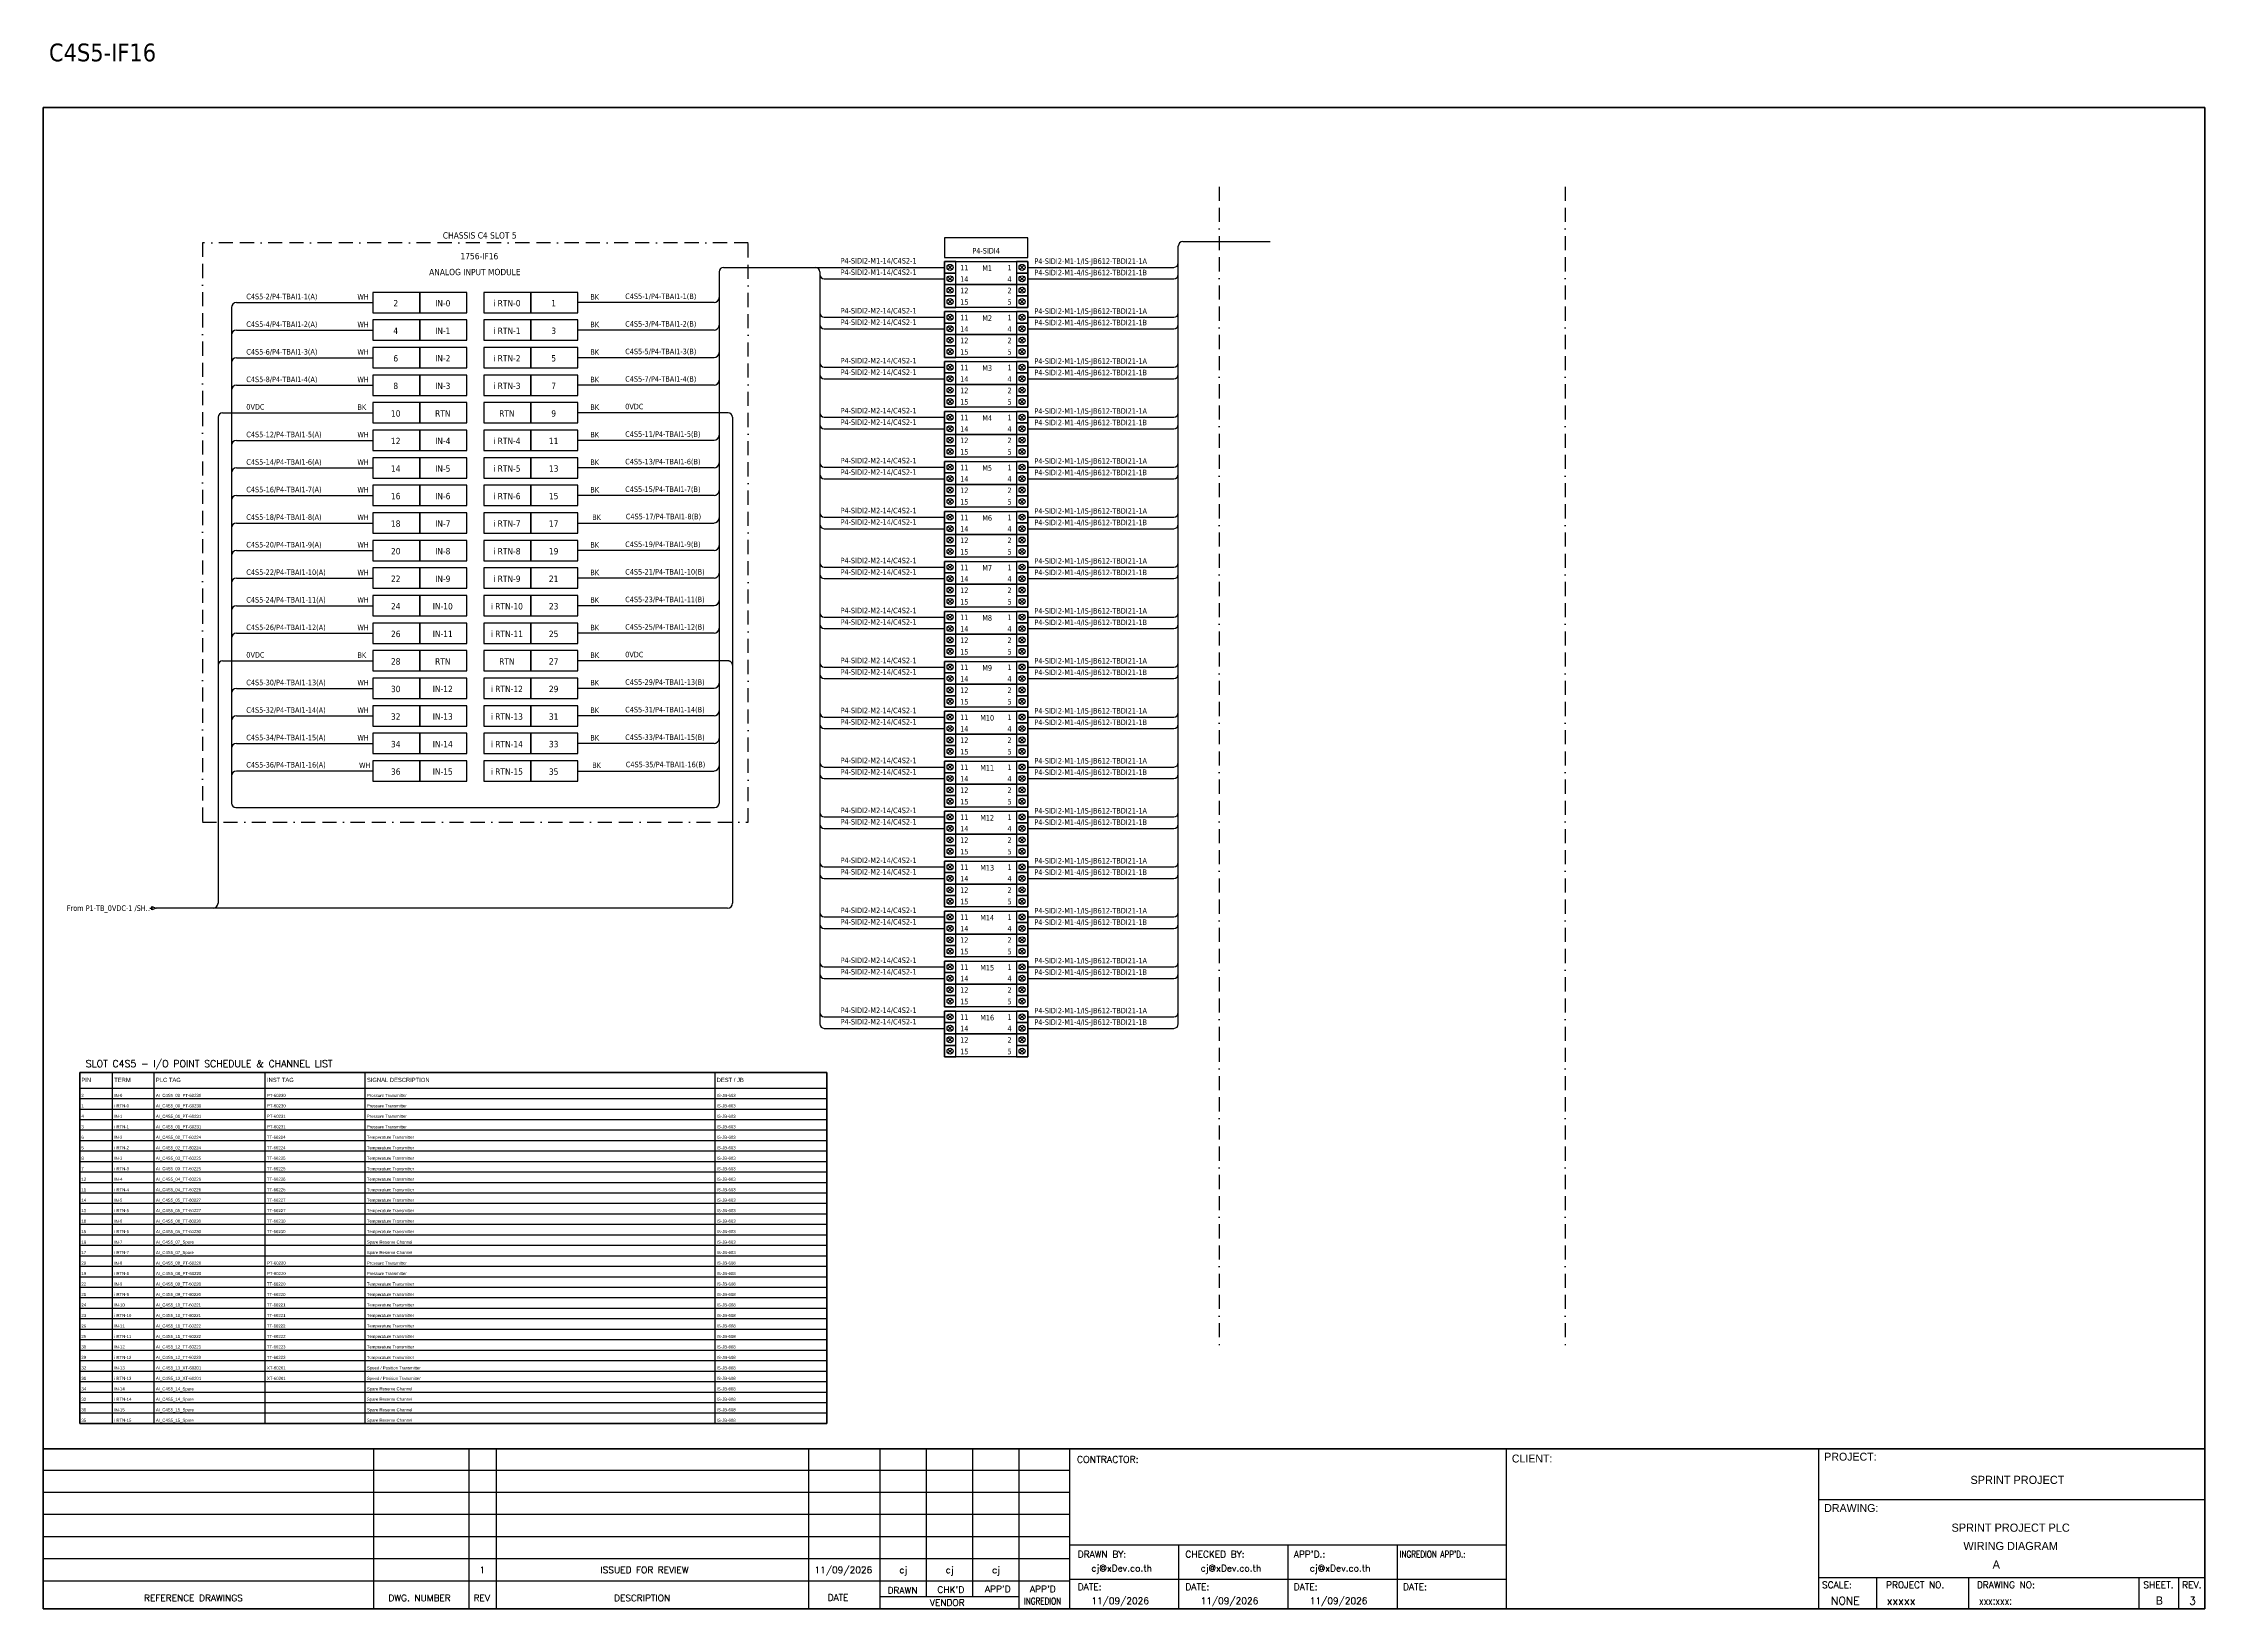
# Model space of a CAD drawing. Header units: millimetres. Extents: x 0 to 62600, y 0 to 14837.
# Drawn here: x 29353 to 33246, y 3004 to 5824 of the extents above; entities that cross this region are included whole.
import ezdxf
from ezdxf.enums import TextEntityAlignment as Align

# ---------------------------------------------------------------- set-up
doc = ezdxf.new("R2010")
doc.units = ezdxf.units.MM
doc.linetypes.add('BORDERX2', pattern=[88.9, 25.4, -12.7, 25.4, -12.7, 0, -12.7])
for name, color, linetype in [('GT_1', 9, 'Continuous'), ('HELPPOINT', 7, 'Continuous'), ('MEMBER', 7, 'Continuous'), ('VECTORS', 7, 'Continuous'), ('x01001-FrameArea', 2, 'BORDERX2')]:
    doc.layers.add(name, color=color, linetype=linetype)
for name, color, linetype, lineweight in [('IE-EQUIP', 253, 'Continuous', 25), ('IE-WIRE', 7, 'Continuous', 25), ('power', 7, 'Continuous', 25)]:
    doc.layers.add(name, color=color, linetype=linetype, lineweight=lineweight)
doc.styles.add('HTX11', font='O8111901')
doc.styles.add('ROMANS', font='romans.shx', dxfattribs={"width": 0.85, "height": 25})
doc.styles.get("Standard").update_dxf_attribs({"font": 'arial.ttf'})
doc.styles.add('Tahoma', font='')
doc.styles.get('Tahoma').set_extended_font_data('Tahoma')

# ---------------------------------------------------------------- blocks, each defined once
blk = doc.blocks.new('IS_HiC2821-10')
at = {"color": 1, "ltscale": 25.4}
for p, q in [((14.1, -6.5), (6.5, -14.1)), ((6.5, -6.5), (14.1, -14.1)), ((14.1, -27.1), (6.5, -34.8)), ((6.5, -27.1), (14.1, -34.8)), ((136.2, -6.5), (143.9, -14.1)), ((143.9, -6.5), (136.2, -14.1)), ((136.2, -27.1), (143.9, -34.8)), ((143.9, -27.1), (136.2, -34.8)), ((14.1, -47.7), (6.5, -55.4)), ((6.5, -47.7), (14.1, -55.4)), ((14.1, -68.3), (6.5, -76)), ((6.5, -68.3), (14.1, -76)), ((136.2, -47.7), (143.9, -55.4)), ((143.9, -47.7), (136.2, -55.4)), ((136.2, -68.3), (143.9, -76)), ((143.9, -68.3), (136.2, -76))]:
    blk.add_line(p, q, dxfattribs=at)
for points in [[(0, -20.6), (20.6, -20.6), (20.6, 0), (0, 0)], [(129.7, -20.6), (150.3, -20.6), (150.3, 0), (129.7, 0)], [(0, -41.2), (20.6, -41.2), (20.6, -20.6), (0, -20.6)], [(129.7, -41.2), (150.3, -41.2), (150.3, -20.6), (129.7, -20.6)], [(0, -61.8), (20.6, -61.8), (20.6, -41.2), (0, -41.2)], [(0, -82.4), (20.6, -82.4), (20.6, -61.8), (0, -61.8)], [(129.7, -61.8), (150.3, -61.8), (150.3, -41.2), (129.7, -41.2)], [(129.7, -82.4), (150.3, -82.4), (150.3, -61.8), (129.7, -61.8)]]:
    blk.add_lwpolyline(points, close=True, dxfattribs=at)
for points in [[(0, 0), (150.3, 0), (150.3, -41.2), (0, -41.2)], [(0, -41.2), (150.3, -41.2), (150.3, -82.4), (0, -82.4)]]:
    blk.add_lwpolyline(points, close=True)
for centre in [(10.3, -10.3), (10.3, -30.9), (140, -10.3), (140, -30.9), (10.3, -51.5), (10.3, -72.1), (140, -51.5), (140, -72.1)]:
    blk.add_circle(centre, 5.42, dxfattribs=at)
at = {"layer": 'power', "color": 7, "style": 'Tahoma'}
for s, p in [('11', (35.9, -10.8)), ('14', (35.9, -31.4)), ('4', (117.4, -31.4)), ('1', (117.4, -10.8)), ('12', (35.9, -52)), ('15', (35.9, -72.7)), ('2', (117.4, -52)), ('5', (117.4, -72.7))]:
    blk.add_text(s, height=9.97, dxfattribs=at).set_placement(p, align=Align.MIDDLE_CENTER)
blk = doc.blocks.new('xTerminal_fr_to')
at = {"layer": 'VECTORS', "color": 1, "true_color": 0xff0000}
for p, q in [((-11.3, 0), (-7.8, 0)), ((-7.8, 2.8), (0, 0)), ((-7.8, -2.8), (-7.8, 2.8)), ((-7.8, 2.8), (0, 0)), ((-7.8, 2.8), (-7.8, -2.8)), ((0, 0), (-7.8, -2.8)), ((0, 0), (-7.8, -2.8))]:
    blk.add_line(p, q, dxfattribs=at)

msp = doc.modelspace()

# ---------------------------------------------------------------- linework, layer by layer
at = {"ltscale": 25.4}
for p, q in [((30561.3, 5357), (30316, 5357)), ((30561.3, 5307.3), (30316, 5307.3)), ((30561.3, 5257.7), (30316, 5257.7)), ((30561.3, 5208.1), (30316, 5208.1)), ((29676, 5158.4), (29946.5, 5158.4)), ((30586.5, 5158.4), (30316, 5158.4)), ((30561.3, 5108.8), (30316, 5108.8)), ((30561.3, 5059.2), (30316, 5059.2)), ((30561.3, 5009.5), (30316, 5009.5)), ((30316, 4959.9), (30561.3, 4959.9)), ((30561.3, 4910.3), (30316, 4910.3)), ((30561.3, 4860.6), (30316, 4860.6)), ((30561.3, 4811), (30316, 4811)), ((30561.3, 4761.4), (30316, 4761.4)), ((29676, 4711.7), (29946.5, 4711.7)), ((30586.5, 4711.7), (30316, 4711.7)), ((30561.3, 4662.1), (30316, 4662.1)), ((30561.3, 4612.5), (30316, 4612.5)), ((30561.3, 4562.8), (30316, 4562.8)), ((30316, 4513.2), (30561.3, 4513.2))]:
    msp.add_line(p, q, dxfattribs=at)
at = {"color": 7}
for p, q in [((29418.8, 3942.1), (30764.6, 3942.1)), ((29478.1, 3338), (29478.1, 3970.1)), ((29553.1, 3338), (29553.1, 3970.1)), ((29753.1, 3338), (29753.1, 3970.1)), ((29933.1, 3338), (29933.1, 3970.1)), ((30563.1, 3338), (30563.1, 3970.1))]:
    msp.add_line(p, q, dxfattribs=at)
at = {"color": 8}
for p, q in [((29418.8, 3923.2), (30764.6, 3923.2)), ((29418.8, 3904.4), (30764.6, 3904.4)), ((29418.8, 3885.5), (30764.6, 3885.5)), ((29418.8, 3866.6), (30764.6, 3866.6)), ((29418.8, 3847.7), (30764.6, 3847.7)), ((29418.8, 3828.8), (30764.6, 3828.8)), ((29418.8, 3810), (30764.6, 3810)), ((29418.8, 3791.1), (30764.6, 3791.1)), ((29418.8, 3772.2), (30764.6, 3772.2)), ((29418.8, 3753.3), (30764.6, 3753.3)), ((29418.8, 3734.5), (30764.6, 3734.5)), ((29418.8, 3715.6), (30764.6, 3715.6)), ((29418.8, 3696.7), (30764.6, 3696.7)), ((29418.8, 3677.8), (30764.6, 3677.8)), ((29418.8, 3658.9), (30764.6, 3658.9)), ((29418.8, 3640.1), (30764.6, 3640.1)), ((29418.8, 3621.2), (30764.6, 3621.2)), ((29418.8, 3602.3), (30764.6, 3602.3)), ((29418.8, 3583.4), (30764.6, 3583.4)), ((29418.8, 3564.6), (30764.6, 3564.6)), ((29418.8, 3545.7), (30764.6, 3545.7)), ((29418.8, 3526.8), (30764.6, 3526.8)), ((29418.8, 3507.9), (30764.6, 3507.9)), ((29418.8, 3489), (30764.6, 3489)), ((29418.8, 3470.2), (30764.6, 3470.2)), ((29418.8, 3451.3), (30764.6, 3451.3)), ((29418.8, 3432.4), (30764.6, 3432.4)), ((29418.8, 3413.5), (30764.6, 3413.5)), ((29418.8, 3394.6), (30764.6, 3394.6)), ((29418.8, 3375.8), (30764.6, 3375.8)), ((29418.8, 3356.9), (30764.6, 3356.9))]:
    msp.add_line(p, q, dxfattribs=at)
at = {"color": 4}
for p, q in [((32655.4, 3060.3), (32655.4, 3004.2)), ((32820.7, 3060.3), (32820.7, 3004.2))]:
    msp.add_line(p, q, dxfattribs=at)
at = {"color": 4, "ltscale": 0.5}
for p, q in [((33127.8, 3060.3), (33127.8, 3004.2)), ((33127.8, 3060.3), (33127.8, 3004.2)), ((33199, 3060.3), (33199, 3004.2)), ((33199, 3060.3), (33199, 3004.2))]:
    msp.add_line(p, q, dxfattribs=at)
at = {"color": 4, "ltscale": 25.4}
msp.add_lwpolyline([(30976.2, 5438.2), (31126.5, 5438.2), (31126.5, 5473.4), (30976.2, 5473.4)], close=True, dxfattribs=at)
msp.add_lwpolyline([(29418.8, 3970.1), (30764.6, 3970.1), (30764.6, 3338), (29418.8, 3338)], close=True)
at = {"color": 7}
msp.add_lwpolyline([(29418.8, 3338), (30764.6, 3338), (30764.6, 3970.1), (29418.8, 3970.1), (29418.8, 3338)], dxfattribs=at)
at = {"ltscale": 25.4}
for centre, radius, start, end in [((30561.3, 5366.1), 9.17, 270, 0), ((30561.3, 5316.5), 9.17, 270, 0), ((30561.3, 5266.9), 9.17, 270, 0), ((30561.3, 5217.2), 9.17, 270, 0), ((30586.5, 5150.4), 8, 360, 90), ((30561.3, 5118), 9.17, 270, 0), ((30561.3, 5068.3), 9.17, 270, 0), ((30561.3, 5018.7), 9.17, 270, 0), ((30561.3, 4969.1), 9.17, 270, 0), ((30561.3, 4919.4), 9.17, 270, 0), ((30561.3, 4869.8), 9.17, 270, 0), ((30561.3, 4820.2), 9.17, 270, 0), ((30561.3, 4770.5), 9.17, 270, 0), ((30561.3, 4671.3), 9.17, 270, 0), ((30561.3, 4621.6), 9.17, 270, 0), ((30561.3, 4572), 9.17, 270, 0), ((30561.3, 4522.4), 9.17, 270, 0)]:
    msp.add_arc(centre, radius, start, end, dxfattribs=at)
at = {"layer": 'GT_1', "color": 4}
for p, q in [((29948.5, 3004.2), (29948.5, 3292.4)), ((30120.4, 3004.2), (30120.4, 3292.4)), ((30169.6, 3004.2), (30169.6, 3292.4)), ((30732.2, 3004.2), (30732.2, 3292.4)), ((30860.5, 3004.2), (30860.5, 3292.4)), ((30944.1, 3026), (30944.1, 3292.4)), ((31027.6, 3026), (31027.6, 3292.4)), ((31110.9, 3004.2), (31110.9, 3292.4)), ((31201.9, 3004.2), (31201.9, 3292.4)), ((31988.9, 3004.2), (31988.9, 3292.4)), ((32551.2, 3004.2), (32551.2, 3292.4)), ((32551.2, 3004.2), (32551.2, 3292.4)), ((32551.2, 3004.2), (32551.2, 3292.4)), ((31201.9, 3253.5), (29353.1, 3253.5)), ((31201.9, 3213.7), (29353.1, 3213.7)), ((31201.9, 3173.8), (29353.1, 3173.8)), ((31201.9, 3133.9), (29353.1, 3133.9)), ((31988.9, 3118.5), (31201.9, 3118.5)), ((31398.7, 3004.2), (31398.7, 3118.5)), ((31595.4, 3004.2), (31595.4, 3118.5)), ((31792.2, 3004.2), (31792.2, 3118.5)), ((31201.9, 3094), (29353.1, 3094)), ((31201.8, 3054), (29353.1, 3054)), ((31988.9, 3057.1), (31201.9, 3057.1)), ((32551.2, 3060.3), (33246.4, 3060.3)), ((31110.9, 3026), (30860.5, 3026))]:
    msp.add_line(p, q, dxfattribs=at)
at = {"layer": 'HELPPOINT', "color": 4, "lineweight": 35}
for p, q in [((29353.1, 3004.2), (29353.1, 5708.4)), ((29353.1, 5708.4), (33246.4, 5708.4)), ((29353.1, 3004.2), (29353.1, 5708.4)), ((29353.1, 5708.4), (33246.4, 5708.4)), ((33246.4, 5708.4), (33246.4, 3004.2)), ((33246.4, 5708.4), (33246.4, 3004.2)), ((33246.4, 3004.2), (29353.1, 3004.2)), ((33246.4, 3004.2), (29353.1, 3004.2))]:
    msp.add_line(p, q, dxfattribs=at)
at = {"layer": 'HELPPOINT', "color": 4}
for p, q in [((32551.2, 3200.8), (33246.4, 3200.8)), ((32551.2, 3200.8), (33246.4, 3200.8)), ((32551.2, 3060.3), (33246.4, 3060.3))]:
    msp.add_line(p, q, dxfattribs=at)
at = {"layer": 'IE-EQUIP', "linetype": 'Continuous', "ltscale": 25.4}
for points in [[(29946.5, 5338.6), (30031.2, 5338.6), (30031.2, 5375.3), (29946.5, 5375.3)], [(30031.2, 5338.6), (30115.8, 5338.6), (30115.8, 5375.3), (30031.2, 5375.3)], [(30146.7, 5338.6), (30231.3, 5338.6), (30231.3, 5375.3), (30146.7, 5375.3)], [(30231.3, 5338.6), (30316, 5338.6), (30316, 5375.3), (30231.3, 5375.3)], [(29946.5, 5289), (30031.2, 5289), (30031.2, 5325.7), (29946.5, 5325.7)], [(30031.2, 5289), (30115.8, 5289), (30115.8, 5325.7), (30031.2, 5325.7)], [(30146.7, 5289), (30231.3, 5289), (30231.3, 5325.7), (30146.7, 5325.7)], [(30231.3, 5289), (30316, 5289), (30316, 5325.7), (30231.3, 5325.7)], [(29946.5, 5239.3), (30031.2, 5239.3), (30031.2, 5276), (29946.5, 5276)], [(30031.2, 5239.3), (30115.8, 5239.3), (30115.8, 5276), (30031.2, 5276)], [(30146.7, 5239.3), (30231.3, 5239.3), (30231.3, 5276), (30146.7, 5276)], [(30231.3, 5239.3), (30316, 5239.3), (30316, 5276), (30231.3, 5276)], [(29946.5, 5189.7), (30031.2, 5189.7), (30031.2, 5226.4), (29946.5, 5226.4)], [(30031.2, 5189.7), (30115.8, 5189.7), (30115.8, 5226.4), (30031.2, 5226.4)], [(30146.7, 5189.7), (30231.3, 5189.7), (30231.3, 5226.4), (30146.7, 5226.4)], [(30231.3, 5189.7), (30316, 5189.7), (30316, 5226.4), (30231.3, 5226.4)], [(29946.5, 5140.1), (30031.2, 5140.1), (30031.2, 5176.8), (29946.5, 5176.8)], [(30031.2, 5140.1), (30115.8, 5140.1), (30115.8, 5176.8), (30031.2, 5176.8)], [(30146.7, 5140.1), (30231.3, 5140.1), (30231.3, 5176.8), (30146.7, 5176.8)], [(30231.3, 5140.1), (30316, 5140.1), (30316, 5176.8), (30231.3, 5176.8)], [(29946.5, 5090.4), (30031.2, 5090.4), (30031.2, 5127.1), (29946.5, 5127.1)], [(30031.2, 5090.4), (30115.8, 5090.4), (30115.8, 5127.1), (30031.2, 5127.1)], [(30146.7, 5090.4), (30231.3, 5090.4), (30231.3, 5127.1), (30146.7, 5127.1)], [(30231.3, 5090.4), (30316, 5090.4), (30316, 5127.1), (30231.3, 5127.1)], [(29946.5, 5040.8), (30031.2, 5040.8), (30031.2, 5077.5), (29946.5, 5077.5)], [(30031.2, 5040.8), (30115.8, 5040.8), (30115.8, 5077.5), (30031.2, 5077.5)], [(30146.7, 5040.8), (30231.3, 5040.8), (30231.3, 5077.5), (30146.7, 5077.5)], [(30231.3, 5040.8), (30316, 5040.8), (30316, 5077.5), (30231.3, 5077.5)], [(29946.5, 4991.2), (30031.2, 4991.2), (30031.2, 5027.9), (29946.5, 5027.9)], [(30031.2, 4991.2), (30115.8, 4991.2), (30115.8, 5027.9), (30031.2, 5027.9)], [(30146.7, 4991.2), (30231.3, 4991.2), (30231.3, 5027.9), (30146.7, 5027.9)], [(30231.3, 4991.2), (30316, 4991.2), (30316, 5027.9), (30231.3, 5027.9)], [(29946.5, 4941.5), (30031.2, 4941.5), (30031.2, 4978.2), (29946.5, 4978.2)], [(30031.2, 4941.5), (30115.8, 4941.5), (30115.8, 4978.2), (30031.2, 4978.2)], [(30146.7, 4941.5), (30231.3, 4941.5), (30231.3, 4978.2), (30146.7, 4978.2)], [(30231.3, 4941.5), (30316, 4941.5), (30316, 4978.2), (30231.3, 4978.2)], [(29946.5, 4891.9), (30031.2, 4891.9), (30031.2, 4928.6), (29946.5, 4928.6)], [(30031.2, 4891.9), (30115.8, 4891.9), (30115.8, 4928.6), (30031.2, 4928.6)], [(30146.7, 4891.9), (30231.3, 4891.9), (30231.3, 4928.6), (30146.7, 4928.6)], [(30231.3, 4891.9), (30316, 4891.9), (30316, 4928.6), (30231.3, 4928.6)], [(29946.5, 4842.3), (30031.2, 4842.3), (30031.2, 4879), (29946.5, 4879)], [(30031.2, 4842.3), (30115.8, 4842.3), (30115.8, 4879), (30031.2, 4879)], [(30146.7, 4842.3), (30231.3, 4842.3), (30231.3, 4879), (30146.7, 4879)], [(30231.3, 4842.3), (30316, 4842.3), (30316, 4879), (30231.3, 4879)], [(29946.5, 4792.7), (30031.2, 4792.7), (30031.2, 4829.4), (29946.5, 4829.4)], [(30031.2, 4792.7), (30115.8, 4792.7), (30115.8, 4829.4), (30031.2, 4829.4)], [(30146.7, 4792.7), (30231.3, 4792.7), (30231.3, 4829.4), (30146.7, 4829.4)], [(30231.3, 4792.7), (30316, 4792.7), (30316, 4829.4), (30231.3, 4829.4)], [(29946.5, 4743), (30031.2, 4743), (30031.2, 4779.7), (29946.5, 4779.7)], [(30031.2, 4743), (30115.8, 4743), (30115.8, 4779.7), (30031.2, 4779.7)], [(30146.7, 4743), (30231.3, 4743), (30231.3, 4779.7), (30146.7, 4779.7)], [(30231.3, 4743), (30316, 4743), (30316, 4779.7), (30231.3, 4779.7)], [(29946.5, 4693.4), (30031.2, 4693.4), (30031.2, 4730.1), (29946.5, 4730.1)], [(30031.2, 4693.4), (30115.8, 4693.4), (30115.8, 4730.1), (30031.2, 4730.1)], [(30146.7, 4693.4), (30231.3, 4693.4), (30231.3, 4730.1), (30146.7, 4730.1)], [(30231.3, 4693.4), (30316, 4693.4), (30316, 4730.1), (30231.3, 4730.1)], [(29946.5, 4643.8), (30031.2, 4643.8), (30031.2, 4680.5), (29946.5, 4680.5)], [(30031.2, 4643.8), (30115.8, 4643.8), (30115.8, 4680.5), (30031.2, 4680.5)], [(30146.7, 4643.8), (30231.3, 4643.8), (30231.3, 4680.5), (30146.7, 4680.5)], [(30231.3, 4643.8), (30316, 4643.8), (30316, 4680.5), (30231.3, 4680.5)], [(29946.5, 4594.1), (30031.2, 4594.1), (30031.2, 4630.8), (29946.5, 4630.8)], [(30031.2, 4594.1), (30115.8, 4594.1), (30115.8, 4630.8), (30031.2, 4630.8)], [(30146.7, 4594.1), (30231.3, 4594.1), (30231.3, 4630.8), (30146.7, 4630.8)], [(30231.3, 4594.1), (30316, 4594.1), (30316, 4630.8), (30231.3, 4630.8)], [(29946.5, 4544.5), (30031.2, 4544.5), (30031.2, 4581.2), (29946.5, 4581.2)], [(30031.2, 4544.5), (30115.8, 4544.5), (30115.8, 4581.2), (30031.2, 4581.2)], [(30146.7, 4544.5), (30231.3, 4544.5), (30231.3, 4581.2), (30146.7, 4581.2)], [(30231.3, 4544.5), (30316, 4544.5), (30316, 4581.2), (30231.3, 4581.2)], [(29946.5, 4494.9), (30031.2, 4494.9), (30031.2, 4531.6), (29946.5, 4531.6)], [(30031.2, 4494.9), (30115.8, 4494.9), (30115.8, 4531.6), (30031.2, 4531.6)], [(30146.7, 4494.9), (30231.3, 4494.9), (30231.3, 4531.6), (30146.7, 4531.6)], [(30231.3, 4494.9), (30316, 4494.9), (30316, 4531.6), (30231.3, 4531.6)]]:
    msp.add_lwpolyline(points, close=True, dxfattribs=at)
at = {"layer": 'IE-WIRE', "color": 4, "ltscale": 25.4}
for p, q in [((31397.6, 4057.7), (31397.6, 5458.7)), ((30570.4, 5412.4), (30570.4, 4455.4)), ((30751.7, 5412.4), (30751.7, 4057.7)), ((29692.1, 5347.8), (29692.1, 4455.4)), ((29701.3, 5357), (29946.5, 5357)), ((29701.3, 5307.3), (29946.5, 5307.3)), ((29701.3, 5257.7), (29946.5, 5257.7)), ((29701.3, 5208.1), (29946.5, 5208.1)), ((29701.3, 5108.8), (29946.5, 5108.8)), ((29701.3, 5059.2), (29946.5, 5059.2)), ((29701.3, 5009.5), (29946.5, 5009.5)), ((29701.3, 4959.9), (29946.5, 4959.9)), ((29701.3, 4910.3), (29946.5, 4910.3)), ((29701.3, 4860.6), (29946.5, 4860.6)), ((29701.3, 4811), (29946.5, 4811)), ((29701.3, 4761.4), (29946.5, 4761.4)), ((29701.3, 4662.1), (29946.5, 4662.1)), ((29701.3, 4612.5), (29946.5, 4612.5)), ((29701.3, 4562.8), (29946.5, 4562.8)), ((29946.5, 4513.2), (29701.3, 4513.2))]:
    msp.add_line(p, q, dxfattribs=at)
at = {"layer": 'IE-WIRE', "color": 4}
for p, q in [((31405.6, 5466.7), (31563.1, 5466.7)), ((30578.4, 5420.4), (30976.2, 5420.4)), ((31126.5, 5420.4), (31389.6, 5420.4)), ((31126.5, 5399.7), (31389.6, 5399.7)), ((30759.7, 5330.4), (30976.2, 5330.4)), ((31126.5, 5330.4), (31389.6, 5330.4)), ((31126.5, 5309.7), (31389.6, 5309.7)), ((30759.7, 5240.4), (30976.2, 5240.4)), ((31126.5, 5240.4), (31389.6, 5240.4)), ((31126.5, 5219.7), (31389.6, 5219.7)), ((30759.7, 5150.4), (30976.2, 5150.4)), ((31126.5, 5150.4), (31389.6, 5150.4)), ((31126.5, 5129.7), (31389.6, 5129.7)), ((30759.7, 5060.4), (30976.2, 5060.4)), ((31126.5, 5060.4), (31389.6, 5060.4)), ((31126.5, 5039.7), (31389.6, 5039.7)), ((30759.7, 4970.4), (30976.2, 4970.4)), ((31126.5, 4970.4), (31389.6, 4970.4)), ((31126.5, 4949.7), (31389.6, 4949.7)), ((30759.7, 4880.4), (30976.2, 4880.4)), ((31126.5, 4880.4), (31389.6, 4880.4)), ((31126.5, 4859.7), (31389.6, 4859.7)), ((30759.7, 4790.4), (30976.2, 4790.4)), ((31126.5, 4790.4), (31389.6, 4790.4)), ((31126.5, 4769.7), (31389.6, 4769.7)), ((30759.7, 4700.4), (30976.2, 4700.4)), ((31126.5, 4700.4), (31389.6, 4700.4)), ((31126.5, 4679.7), (31389.6, 4679.7)), ((30759.7, 4610.4), (30976.2, 4610.4)), ((31126.5, 4610.4), (31389.6, 4610.4)), ((31126.5, 4589.7), (31389.6, 4589.7)), ((30759.7, 4520.4), (30976.2, 4520.4)), ((31126.5, 4520.4), (31389.6, 4520.4)), ((31126.5, 4499.7), (31389.6, 4499.7)), ((29700.1, 4447.4), (30562.4, 4447.4)), ((30759.7, 4430.4), (30976.2, 4430.4)), ((31126.5, 4430.4), (31389.6, 4430.4)), ((31126.5, 4409.7), (31389.6, 4409.7)), ((30759.7, 4340.4), (30976.2, 4340.4)), ((31126.5, 4340.4), (31389.6, 4340.4)), ((31126.5, 4319.7), (31389.6, 4319.7)), ((30759.7, 4250.4), (30976.2, 4250.4)), ((31126.5, 4250.4), (31389.6, 4250.4)), ((31126.5, 4229.7), (31389.6, 4229.7)), ((30759.7, 4160.4), (30976.2, 4160.4)), ((31126.5, 4160.4), (31389.6, 4160.4)), ((31126.5, 4139.7), (31389.6, 4139.7)), ((30759.7, 4070.4), (30976.2, 4070.4)), ((31126.5, 4070.4), (31389.6, 4070.4)), ((31126.5, 4049.7), (31389.6, 4049.7))]:
    msp.add_line(p, q, dxfattribs=at)
at = {"layer": 'IE-WIRE', "color": 7}
for p, q in [((30759.7, 5399.7), (30976.2, 5399.7)), ((30759.7, 5309.7), (30976.2, 5309.7)), ((30759.7, 5219.7), (30976.2, 5219.7)), ((30759.7, 5129.7), (30976.2, 5129.7)), ((30759.7, 5039.7), (30976.2, 5039.7)), ((30759.7, 4949.7), (30976.2, 4949.7)), ((30759.7, 4859.7), (30976.2, 4859.7)), ((30759.7, 4769.7), (30976.2, 4769.7)), ((30759.7, 4679.7), (30976.2, 4679.7)), ((30759.7, 4589.7), (30976.2, 4589.7)), ((30759.7, 4499.7), (30976.2, 4499.7)), ((30759.7, 4409.7), (30976.2, 4409.7)), ((30759.7, 4319.7), (30976.2, 4319.7)), ((30759.7, 4229.7), (30976.2, 4229.7)), ((30759.7, 4139.7), (30976.2, 4139.7)), ((30759.7, 4049.7), (30976.2, 4049.7))]:
    msp.add_line(p, q, dxfattribs=at)
at = {"layer": 'IE-WIRE', "color": 7, "ltscale": 25.4}
for p, q in [((29668, 5150.4), (29668, 4275.1)), ((30594.5, 5150.4), (30594.5, 4275.1)), ((30585.6, 4266.2), (29556.5, 4266.2))]:
    msp.add_line(p, q, dxfattribs=at)
at = {"layer": 'IE-WIRE', "color": 4}
for centre, start, end in [((31405.6, 5458.7), 90, 180), ((30759.7, 5338.4), 180, 270), ((30759.7, 5248.4), 180, 270), ((30759.7, 5158.4), 180, 270), ((30759.7, 5068.4), 180, 270), ((30759.7, 4978.4), 180, 270), ((30759.7, 4888.4), 180, 270), ((30759.7, 4798.4), 180, 270), ((30759.7, 4708.4), 180, 270), ((30759.7, 4618.4), 180, 270), ((30759.7, 4528.4), 180, 270), ((29700.1, 4455.4), 180, 270), ((30759.7, 4438.4), 180, 270), ((30759.7, 4348.4), 180, 270), ((30759.7, 4258.4), 180, 270), ((30759.7, 4168.4), 180, 270), ((30759.7, 4078.4), 180, 270)]:
    msp.add_arc(centre, 8, start, end, dxfattribs=at)
at = {"layer": 'IE-WIRE', "color": 4, "ltscale": 25.4}
for centre, radius, start, end in [((30578.4, 5412.4), 8, 90, 180), ((30743.7, 5412.4), 8, 0, 90), ((31389.6, 5428.4), 8, 270, 0), ((31389.6, 5407.7), 8, 270, 0), ((29701.3, 5347.8), 9.17, 90, 180), ((31389.6, 5338.4), 8, 270, 0), ((29701.3, 5298.2), 9.17, 90, 180), ((31389.6, 5317.7), 8, 270, 0), ((29701.3, 5248.5), 9.17, 90, 180), ((31389.6, 5248.4), 8, 270, 0), ((31389.6, 5227.7), 8, 270, 0), ((29701.3, 5198.9), 9.17, 90, 180), ((31389.6, 5158.4), 8, 270, 0), ((29701.3, 5099.6), 9.17, 90, 180), ((31389.6, 5137.7), 8, 270, 0), ((31389.6, 5068.4), 8, 270, 0), ((29701.3, 5050), 9.17, 90, 180), ((31389.6, 5047.7), 8, 270, 0), ((29701.3, 5000.4), 9.17, 90, 180), ((29701.3, 4950.7), 9.17, 90, 180), ((31389.6, 4978.4), 8, 270, 0), ((31389.6, 4957.7), 8, 270, 0), ((29701.3, 4901.1), 9.17, 90, 180), ((31389.6, 4888.4), 8, 270, 0), ((31389.6, 4867.7), 8, 270, 0), ((29701.3, 4851.5), 9.17, 90, 180), ((29701.3, 4801.8), 9.17, 90, 180), ((31389.6, 4798.4), 8, 270, 0), ((29701.3, 4752.2), 9.17, 90, 180), ((31389.6, 4777.7), 8, 270, 0), ((31389.6, 4708.4), 8, 270, 0), ((31389.6, 4687.7), 8, 270, 0), ((29701.3, 4652.9), 9.17, 90, 180), ((29701.3, 4603.3), 9.17, 90, 180), ((31389.6, 4618.4), 8, 270, 0), ((31389.6, 4597.7), 8, 270, 0), ((29701.3, 4553.7), 9.17, 90, 180), ((31389.6, 4528.4), 8, 270, 0), ((29701.3, 4504), 9.17, 90, 180), ((31389.6, 4507.7), 8, 270, 0), ((30562.4, 4455.4), 8, 270, 0), ((31389.6, 4438.4), 8, 270, 0), ((31389.6, 4417.7), 8, 270, 0), ((31389.6, 4348.4), 8, 270, 0), ((31389.6, 4327.7), 8, 270, 0), ((31389.6, 4258.4), 8, 270, 0), ((31389.6, 4237.7), 8, 270, 0), ((31389.6, 4168.4), 8, 270, 0), ((31389.6, 4147.7), 8, 270, 0), ((31389.6, 4078.4), 8, 270, 0), ((31389.6, 4057.7), 8, 270, 0)]:
    msp.add_arc(centre, radius, start, end, dxfattribs=at)
at = {"layer": 'IE-WIRE', "color": 7}
for centre in [(30759.7, 5407.7), (30759.7, 5317.7), (30759.7, 5227.7), (30759.7, 5137.7), (30759.7, 5047.7), (30759.7, 4957.7), (30759.7, 4867.7), (30759.7, 4777.7), (30759.7, 4687.7), (30759.7, 4597.7), (30759.7, 4507.7), (30759.7, 4417.7), (30759.7, 4327.7), (30759.7, 4237.7), (30759.7, 4147.7), (30759.7, 4057.7)]:
    msp.add_arc(centre, 8, 180, 270, dxfattribs=at)
at = {"layer": 'IE-WIRE', "ltscale": 25.4}
for centre in [(29676, 5150.4), (29676, 4703.7)]:
    msp.add_arc(centre, 8, 90, 180, dxfattribs=at)
at = {"layer": 'IE-WIRE', "color": 7, "ltscale": 25.4}
for centre in [(29659, 4275.1), (30585.6, 4275.1), (30585.6, 4275.1)]:
    msp.add_arc(centre, 8.96, 270, 0, dxfattribs=at)
at = {"layer": 'MEMBER', "color": 4, "lineweight": 35}
msp.add_line((29353.1, 3292.4), (33246.4, 3292.4), dxfattribs=at)
msp.add_line((29353.1, 3292.4), (33246.4, 3292.4), dxfattribs=at)
at = {"layer": 'MEMBER', "color": 4}
for p, q in [((32551.2, 3200.8), (33246.4, 3200.8)), ((32551.2, 3200.8), (33246.4, 3200.8)), ((32551.2, 3060.3), (33246.4, 3060.3)), ((32551.2, 3060.3), (33246.4, 3060.3))]:
    msp.add_line(p, q, dxfattribs=at)
at = {"layer": 'x01001-FrameArea'}
for p, q in [((31471.3, 5565.7), (31471.3, 3479.2)), ((32094.4, 5565.7), (32094.4, 3479.2))]:
    msp.add_line(p, q, dxfattribs=at)
msp.add_lwpolyline([(29639.8, 4420.8), (30622.8, 4420.8), (30622.8, 5464.7), (29639.8, 5464.7)], close=True, dxfattribs=at)
at = {"layer": 'x01001-FrameArea', "ltscale": 25.4}
msp.add_arc((30586.5, 4703.7), 8, 0, 90, dxfattribs=at)

# ---------------------------------------------------------------- block references
for name, p in [('IS_HiC2821-10', (30976.2, 5430.7)), ('IS_HiC2821-10', (30976.2, 5340.7)), ('IS_HiC2821-10', (30976.2, 5250.7)), ('IS_HiC2821-10', (30976.2, 5160.7)), ('IS_HiC2821-10', (30976.2, 5070.7)), ('IS_HiC2821-10', (30976.2, 4980.7)), ('IS_HiC2821-10', (30976.2, 4890.7)), ('IS_HiC2821-10', (30976.2, 4800.7)), ('IS_HiC2821-10', (30976.2, 4710.7)), ('IS_HiC2821-10', (30976.2, 4620.7)), ('IS_HiC2821-10', (30976.2, 4530.7)), ('IS_HiC2821-10', (30976.2, 4440.7)), ('IS_HiC2821-10', (30976.2, 4350.7)), ('xTerminal_fr_to', (29556.5, 4266.2)), ('IS_HiC2821-10', (30976.2, 4260.7)), ('IS_HiC2821-10', (30976.2, 4170.7)), ('IS_HiC2821-10', (30976.2, 4080.7))]:
    msp.add_blockref(name, p)

# ---------------------------------------------------------------- texts
at = {"color": 2, "style": 'Tahoma'}
msp.add_text('C4S5-IF16', height=32, dxfattribs=at).set_placement((29363.5, 5791.5))
for s, height, p in [('CHASSIS C4 SLOT 5', 11.441, (30139.3, 5478)), ('ANALOG INPUT MODULE', 11.441, (30130.5, 5412)), ('1756-IF16', 11.44, (30138.7, 5440.6)), ('2', 11.4, (29988, 5355.8)), ('IN-0', 11.44, (30072.7, 5355.8)), ('i RTN-0', 11.44, (30188.2, 5355.8)), ('1', 11.4, (30272.5, 5355.8)), ('4', 11.4, (29988, 5306.2)), ('IN-1', 11.44, (30072.7, 5306.2)), ('i RTN-1', 11.44, (30188.2, 5306.2)), ('3', 11.4, (30272.5, 5306.2)), ('6', 11.4, (29988, 5256.6)), ('IN-2', 11.44, (30072.7, 5256.6)), ('i RTN-2', 11.44, (30188.2, 5256.6)), ('5', 11.4, (30272.5, 5256.6)), ('8', 11.4, (29988, 5206.9)), ('IN-3', 11.44, (30072.7, 5206.9)), ('i RTN-3', 11.44, (30188.2, 5206.9)), ('7', 11.4, (30272.5, 5206.9)), ('10', 11.44, (29988, 5157.3)), ('RTN', 11.44, (30072.7, 5157.3)), ('RTN', 11.44, (30188.2, 5157.3)), ('9', 11.4, (30272.5, 5157.3)), ('12', 11.44, (29988, 5107.7)), ('IN-4', 11.44, (30072.7, 5107.7)), ('i RTN-4', 11.44, (30188.2, 5107.7)), ('11', 11.44, (30272.5, 5107.7)), ('14', 11.44, (29988, 5058)), ('IN-5', 11.44, (30072.7, 5058)), ('i RTN-5', 11.44, (30188.2, 5058)), ('13', 11.44, (30272.5, 5058)), ('16', 11.44, (29988, 5008.4)), ('IN-6', 11.44, (30072.7, 5008.4)), ('i RTN-6', 11.44, (30188.2, 5008.4)), ('15', 11.44, (30272.5, 5008.4)), ('18', 11.44, (29988, 4958.8)), ('IN-7', 11.44, (30072.7, 4958.8)), ('i RTN-7', 11.44, (30188.2, 4958.8)), ('17', 11.44, (30272.5, 4958.8)), ('20', 11.44, (29988, 4909.1)), ('IN-8', 11.44, (30072.7, 4909.1)), ('i RTN-8', 11.44, (30188.2, 4909.1)), ('19', 11.44, (30272.5, 4909.1)), ('22', 11.44, (29988, 4859.5)), ('IN-9', 11.44, (30072.7, 4859.5)), ('i RTN-9', 11.44, (30188.2, 4859.5)), ('21', 11.44, (30272.5, 4859.5)), ('24', 11.44, (29988, 4809.9)), ('IN-10', 11.44, (30072.7, 4809.9)), ('i RTN-10', 11.44, (30188.2, 4809.9)), ('23', 11.44, (30272.5, 4809.9)), ('26', 11.44, (29988, 4760.2)), ('IN-11', 11.44, (30072.7, 4760.2)), ('i RTN-11', 11.44, (30188.2, 4760.2)), ('25', 11.44, (30272.5, 4760.2)), ('28', 11.44, (29988, 4710.6)), ('RTN', 11.44, (30072.7, 4710.6)), ('RTN', 11.44, (30188.2, 4710.6)), ('27', 11.44, (30272.5, 4710.6)), ('30', 11.44, (29988, 4661)), ('IN-12', 11.44, (30072.7, 4661)), ('i RTN-12', 11.44, (30188.2, 4661)), ('29', 11.44, (30272.5, 4661)), ('32', 11.44, (29988, 4611.3)), ('IN-13', 11.44, (30072.7, 4611.3)), ('i RTN-13', 11.44, (30188.2, 4611.3)), ('31', 11.44, (30272.5, 4611.3)), ('34', 11.44, (29988, 4561.7)), ('IN-14', 11.44, (30072.7, 4561.7)), ('i RTN-14', 11.44, (30188.2, 4561.7)), ('33', 11.44, (30272.5, 4561.7)), ('36', 11.44, (29988, 4512.1)), ('IN-15', 11.44, (30072.7, 4512.1)), ('i RTN-15', 11.44, (30188.2, 4512.1)), ('35', 11.44, (30272.5, 4512.1))]:
    msp.add_text(s, height=height, dxfattribs=at).set_placement(p, align=Align.MIDDLE_CENTER)
at = {"color": 4, "style": 'Tahoma'}
msp.add_text('P4-SIDI4', height=9.95, dxfattribs=at).set_placement((31051.4, 5450.3), align=Align.MIDDLE_CENTER)
for s, height, p in [('P4-SIDI2-M1-14/C4S2-1', 9.949, (30789.2, 5427.3)), ('P4-SIDI2-M1-1/IS-JB612-TBDI21-1A', 9.949, (31138.3, 5426.6)), ('P4-SIDI2-M1-4/IS-JB612-TBDI21-1B', 9.949, (31138.3, 5406)), ('C4S5-2/P4-TBAI1-1(A)', 9.949, (29718.9, 5362.9)), ('WH', 9.95, (29919, 5362.2)), ('P4-SIDI2-M2-14/C4S2-1', 9.949, (30789.2, 5337.3)), ('P4-SIDI2-M1-1/IS-JB612-TBDI21-1A', 9.949, (31138.3, 5336.6)), ('C4S5-4/P4-TBAI1-2(A)', 9.949, (29718.9, 5313)), ('WH', 9.95, (29919, 5312.6)), ('P4-SIDI2-M1-4/IS-JB612-TBDI21-1B', 9.949, (31138.3, 5316)), ('C4S5-6/P4-TBAI1-3(A)', 9.949, (29718.9, 5263.3)), ('WH', 9.95, (29919, 5262.9)), ('P4-SIDI2-M2-14/C4S2-1', 9.949, (30789.2, 5247.3)), ('P4-SIDI2-M1-1/IS-JB612-TBDI21-1A', 9.949, (31138.3, 5246.6)), ('C4S5-8/P4-TBAI1-4(A)', 9.949, (29718.9, 5213.7)), ('WH', 9.95, (29919, 5213.3)), ('P4-SIDI2-M1-4/IS-JB612-TBDI21-1B', 9.949, (31138.3, 5226)), ('P4-SIDI2-M2-14/C4S2-1', 9.949, (30789.2, 5157.3)), ('P4-SIDI2-M1-1/IS-JB612-TBDI21-1A', 9.949, (31138.3, 5156.6)), ('P4-SIDI2-M1-4/IS-JB612-TBDI21-1B', 9.949, (31138.3, 5136)), ('C4S5-12/P4-TBAI1-5(A)', 9.949, (29718.9, 5114.4)), ('WH', 9.95, (29919, 5114.1)), ('C4S5-14/P4-TBAI1-6(A)', 9.949, (29718.9, 5064.8)), ('WH', 9.95, (29919, 5064.4)), ('P4-SIDI2-M2-14/C4S2-1', 9.949, (30789.2, 5067.3)), ('P4-SIDI2-M1-1/IS-JB612-TBDI21-1A', 9.949, (31138.3, 5066.6)), ('C4S5-16/P4-TBAI1-7(A)', 9.949, (29718.9, 5015.2)), ('WH', 9.95, (29919, 5014.8)), ('P4-SIDI2-M1-4/IS-JB612-TBDI21-1B', 9.949, (31138.3, 5046)), ('P4-SIDI2-M2-14/C4S2-1', 9.949, (30789.2, 4977.3)), ('P4-SIDI2-M1-1/IS-JB612-TBDI21-1A', 9.949, (31138.3, 4976.6)), ('C4S5-18/P4-TBAI1-8(A)', 9.949, (29718.9, 4965.5)), ('WH', 9.95, (29919, 4965.2)), ('P4-SIDI2-M1-4/IS-JB612-TBDI21-1B', 9.949, (31138.3, 4956)), ('C4S5-20/P4-TBAI1-9(A)', 9.949, (29718.9, 4915.9)), ('WH', 9.95, (29919, 4915.5)), ('C4S5-22/P4-TBAI1-10(A)', 9.949, (29718.9, 4866.3)), ('WH', 9.95, (29919, 4865.9)), ('P4-SIDI2-M2-14/C4S2-1', 9.949, (30789.2, 4887.3)), ('P4-SIDI2-M1-1/IS-JB612-TBDI21-1A', 9.949, (31138.3, 4886.6)), ('P4-SIDI2-M1-4/IS-JB612-TBDI21-1B', 9.949, (31138.3, 4866)), ('C4S5-24/P4-TBAI1-11(A)', 9.949, (29718.9, 4816.6)), ('WH', 9.95, (29919, 4816.3)), ('P4-SIDI2-M2-14/C4S2-1', 9.949, (30789.2, 4797.3)), ('P4-SIDI2-M1-1/IS-JB612-TBDI21-1A', 9.949, (31138.3, 4796.6)), ('C4S5-26/P4-TBAI1-12(A)', 9.949, (29718.9, 4767)), ('WH', 9.95, (29919, 4766.6)), ('P4-SIDI2-M1-4/IS-JB612-TBDI21-1B', 9.949, (31138.3, 4776)), ('P4-SIDI2-M2-14/C4S2-1', 9.949, (30789.2, 4707.3)), ('P4-SIDI2-M1-1/IS-JB612-TBDI21-1A', 9.949, (31138.3, 4706.6)), ('C4S5-30/P4-TBAI1-13(A)', 9.949, (29718.9, 4667.7)), ('WH', 9.95, (29919, 4667.4)), ('P4-SIDI2-M1-4/IS-JB612-TBDI21-1B', 9.949, (31138.3, 4686)), ('C4S5-32/P4-TBAI1-14(A)', 9.949, (29718.9, 4618.1)), ('WH', 9.95, (29919, 4617.7)), ('P4-SIDI2-M2-14/C4S2-1', 9.949, (30789.2, 4617.3)), ('P4-SIDI2-M1-1/IS-JB612-TBDI21-1A', 9.949, (31138.3, 4616.6)), ('P4-SIDI2-M1-4/IS-JB612-TBDI21-1B', 9.949, (31138.3, 4596)), ('C4S5-34/P4-TBAI1-15(A)', 9.949, (29718.9, 4568.5)), ('WH', 9.95, (29919, 4568.1)), ('C4S5-36/P4-TBAI1-16(A)', 9.949, (29718.9, 4519.5)), ('WH', 9.95, (29922, 4518.5)), ('P4-SIDI2-M2-14/C4S2-1', 9.949, (30789.2, 4527.3)), ('P4-SIDI2-M1-1/IS-JB612-TBDI21-1A', 9.949, (31138.3, 4526.6)), ('P4-SIDI2-M1-4/IS-JB612-TBDI21-1B', 9.949, (31138.3, 4506)), ('P4-SIDI2-M2-14/C4S2-1', 9.949, (30789.2, 4437.3)), ('P4-SIDI2-M1-1/IS-JB612-TBDI21-1A', 9.949, (31138.3, 4436.6)), ('P4-SIDI2-M1-4/IS-JB612-TBDI21-1B', 9.949, (31138.3, 4416)), ('P4-SIDI2-M2-14/C4S2-1', 9.949, (30789.2, 4347.3)), ('P4-SIDI2-M1-1/IS-JB612-TBDI21-1A', 9.949, (31138.3, 4346.6)), ('P4-SIDI2-M1-4/IS-JB612-TBDI21-1B', 9.949, (31138.3, 4326)), ('P4-SIDI2-M2-14/C4S2-1', 9.949, (30789.2, 4257.3)), ('P4-SIDI2-M1-1/IS-JB612-TBDI21-1A', 9.949, (31138.3, 4256.6)), ('P4-SIDI2-M1-4/IS-JB612-TBDI21-1B', 9.949, (31138.3, 4236)), ('P4-SIDI2-M2-14/C4S2-1', 9.949, (30789.2, 4167.3)), ('P4-SIDI2-M1-1/IS-JB612-TBDI21-1A', 9.949, (31138.3, 4166.6)), ('P4-SIDI2-M1-4/IS-JB612-TBDI21-1B', 9.949, (31138.3, 4146)), ('P4-SIDI2-M2-14/C4S2-1', 9.949, (30789.2, 4077.3)), ('P4-SIDI2-M1-1/IS-JB612-TBDI21-1A', 9.949, (31138.3, 4076.6)), ('P4-SIDI2-M1-4/IS-JB612-TBDI21-1B', 9.949, (31138.3, 4056))]:
    msp.add_text(s, height=height, dxfattribs=at).set_placement(p)
at = {"color": 7, "style": 'Tahoma'}
for s, p in [('P4-SIDI2-M1-14/C4S2-1', (30789.2, 5406.7)), ('P4-SIDI2-M2-14/C4S2-1', (30789.2, 5316.7)), ('P4-SIDI2-M2-14/C4S2-1', (30789.2, 5226.7)), ('P4-SIDI2-M2-14/C4S2-1', (30789.2, 5136.7)), ('P4-SIDI2-M2-14/C4S2-1', (30789.2, 5046.7)), ('P4-SIDI2-M2-14/C4S2-1', (30789.2, 4956.7)), ('P4-SIDI2-M2-14/C4S2-1', (30789.2, 4866.7)), ('P4-SIDI2-M2-14/C4S2-1', (30789.2, 4776.7)), ('P4-SIDI2-M2-14/C4S2-1', (30789.2, 4686.7)), ('P4-SIDI2-M2-14/C4S2-1', (30789.2, 4596.7)), ('P4-SIDI2-M2-14/C4S2-1', (30789.2, 4506.7)), ('P4-SIDI2-M2-14/C4S2-1', (30789.2, 4416.7)), ('P4-SIDI2-M2-14/C4S2-1', (30789.2, 4326.7)), ('P4-SIDI2-M2-14/C4S2-1', (30789.2, 4236.7)), ('P4-SIDI2-M2-14/C4S2-1', (30789.2, 4146.7)), ('P4-SIDI2-M2-14/C4S2-1', (30789.2, 4056.7))]:
    msp.add_text(s, height=9.949, dxfattribs=at).set_placement(p)
at = {"style": 'Tahoma'}
for s, height, p in [('C4S5-1/P4-TBAI1-1(B)', 9.949, (30401.4, 5363.3)), ('BK', 9.95, (30338.5, 5362.2)), ('BK', 9.95, (30338.5, 5312.6)), ('C4S5-3/P4-TBAI1-2(B)', 9.949, (30401.4, 5313.6)), ('BK', 9.95, (30338.5, 5262.9)), ('C4S5-5/P4-TBAI1-3(B)', 9.949, (30401.4, 5264)), ('BK', 9.95, (30338.5, 5213.3)), ('C4S5-7/P4-TBAI1-4(B)', 9.949, (30401.4, 5214.4)), ('0VDC', 9.95, (29718.9, 5164.1)), ('BK', 9.95, (29919, 5163.7)), ('BK', 9.95, (30338.5, 5163.7)), ('0VDC', 9.95, (30401.4, 5164.7)), ('BK', 9.95, (30338.5, 5114.1)), ('C4S5-11/P4-TBAI1-5(B)', 9.949, (30401.4, 5115.1)), ('BK', 9.95, (30338.5, 5064.4)), ('C4S5-13/P4-TBAI1-6(B)', 9.949, (30401.4, 5065.5)), ('BK', 9.95, (30338.5, 5014.8)), ('C4S5-15/P4-TBAI1-7(B)', 9.949, (30401.4, 5015.8)), ('BK', 9.95, (30341.9, 4965.2)), ('C4S5-17/P4-TBAI1-8(B)', 9.949, (30402.5, 4966.7)), ('BK', 9.95, (30338.5, 4915.5)), ('C4S5-19/P4-TBAI1-9(B)', 9.949, (30401.4, 4916.6)), ('BK', 9.95, (30338.5, 4865.9)), ('C4S5-21/P4-TBAI1-10(B)', 9.949, (30401.4, 4866.9)), ('BK', 9.95, (30338.5, 4816.3)), ('C4S5-23/P4-TBAI1-11(B)', 9.949, (30401.4, 4817.3)), ('BK', 9.95, (30338.5, 4766.6)), ('C4S5-25/P4-TBAI1-12(B)', 9.949, (30401.4, 4767.7)), ('0VDC', 9.95, (29718.9, 4717.4)), ('BK', 9.95, (29919, 4717)), ('BK', 9.95, (30338.5, 4717)), ('0VDC', 9.95, (30401.4, 4718)), ('BK', 9.95, (30338.5, 4667.4)), ('C4S5-29/P4-TBAI1-13(B)', 9.949, (30401.4, 4668.4)), ('BK', 9.95, (30338.5, 4617.7)), ('C4S5-31/P4-TBAI1-14(B)', 9.949, (30401.4, 4618.8)), ('BK', 9.95, (30338.5, 4568.1)), ('C4S5-33/P4-TBAI1-15(B)', 9.949, (30401.4, 4569.1)), ('BK', 9.95, (30341.9, 4518.5)), ('C4S5-35/P4-TBAI1-16(B)', 9.949, (30402.5, 4520))]:
    msp.add_text(s, height=height, dxfattribs=at).set_placement(p)
at = {"color": 7, "style": 'Tahoma'}
msp.add_text('From P1-TB_0VDC-1 /SH..', height=9.949, dxfattribs=at).set_placement((29545.2, 4266.2), align=Align.MIDDLE_RIGHT)
at = {"color": 3}
for s, p in [('PIN', (29421.8, 3953.1)), ('TERM', (29481.1, 3953.1)), ('PLC TAG', (29556.1, 3953.1)), ('INST TAG', (29756.1, 3953.1)), ('SIGNAL DESCRIPTION', (29936.1, 3953.1)), ('DEST / JB', (30566.1, 3953.1))]:
    msp.add_text(s, height=7.5, dxfattribs=at).set_placement(p)
at = {"color": 7}
for s, p in [('4', (29421.8, 3888.5)), ('2', (29421.8, 3926.2)), ('1', (29421.8, 3907.4)), ('i RTN-0', (29481.1, 3907.4)), ('IN-0', (29481.1, 3926.2)), ('IN-1', (29481.1, 3888.5)), ('AI_C4S5_00_PT-60230', (29556.1, 3926.2)), ('AI_C4S5_00_PT-60230', (29556.1, 3907.4)), ('AI_C4S5_01_PT-60231', (29556.1, 3888.5)), ('PT-60230', (29756.1, 3926.2)), ('PT-60230', (29756.1, 3907.4)), ('PT-60231', (29756.1, 3888.5)), ('Pressure Transmitter', (29936.1, 3926.2)), ('Pressure Transmitter', (29936.1, 3907.4)), ('Pressure Transmitter', (29936.1, 3888.5)), ('IS-JB-603', (30566.1, 3926.2)), ('IS-JB-603', (30566.1, 3907.4)), ('IS-JB-603', (30566.1, 3888.5)), ('3', (29421.8, 3869.6)), ('6', (29421.8, 3850.7)), ('i RTN-1', (29481.1, 3869.6)), ('IN-2', (29481.1, 3850.7)), ('AI_C4S5_01_PT-60231', (29556.1, 3869.6)), ('AI_C4S5_02_TT-60224', (29556.1, 3850.7)), ('TT-60224', (29756.1, 3850.7)), ('PT-60231', (29756.1, 3869.6)), ('Temperature Transmitter', (29936.1, 3850.7)), ('Pressure Transmitter', (29936.1, 3869.6)), ('IS-JB-603', (30566.1, 3869.6)), ('IS-JB-603', (30566.1, 3850.7)), ('5', (29421.8, 3831.8)), ('8', (29421.8, 3813)), ('i RTN-2', (29481.1, 3831.8)), ('IN-3', (29481.1, 3813)), ('AI_C4S5_02_TT-60224', (29556.1, 3831.8)), ('AI_C4S5_03_TT-60225', (29556.1, 3813)), ('TT-60224', (29756.1, 3831.8)), ('TT-60225', (29756.1, 3813)), ('Temperature Transmitter', (29936.1, 3831.8)), ('Temperature Transmitter', (29936.1, 3813)), ('IS-JB-603', (30566.1, 3831.8)), ('IS-JB-603', (30566.1, 3813)), ('7', (29421.8, 3794.1)), ('12', (29421.8, 3775.2)), ('i RTN-3', (29481.1, 3794.1)), ('IN-4', (29481.1, 3775.2)), ('AI_C4S5_03_TT-60225', (29556.1, 3794.1)), ('AI_C4S5_04_TT-60226', (29556.1, 3775.2)), ('TT-60225', (29756.1, 3794.1)), ('TT-60226', (29756.1, 3775.2)), ('Temperature Transmitter', (29936.1, 3794.1)), ('Temperature Transmitter', (29936.1, 3775.2)), ('IS-JB-603', (30566.1, 3794.1)), ('IS-JB-603', (30566.1, 3775.2)), ('11', (29421.8, 3756.3)), ('14', (29421.8, 3737.5)), ('i RTN-4', (29481.1, 3756.3)), ('IN-5', (29481.1, 3737.5)), ('AI_C4S5_04_TT-60226', (29556.1, 3756.3)), ('AI_C4S5_05_TT-60227', (29556.1, 3737.5)), ('TT-60226', (29756.1, 3756.3)), ('TT-60227', (29756.1, 3737.5)), ('Temperature Transmitter', (29936.1, 3756.3)), ('Temperature Transmitter', (29936.1, 3737.5)), ('IS-JB-603', (30566.1, 3756.3)), ('IS-JB-603', (30566.1, 3737.5)), ('13', (29421.8, 3718.6)), ('16', (29421.8, 3699.7)), ('i RTN-5', (29481.1, 3718.6)), ('IN-6', (29481.1, 3699.7)), ('AI_C4S5_05_TT-60227', (29556.1, 3718.6)), ('AI_C4S5_06_TT-60230', (29556.1, 3699.7)), ('TT-60227', (29756.1, 3718.6)), ('TT-60230', (29756.1, 3699.7)), ('Temperature Transmitter', (29936.1, 3718.6)), ('Temperature Transmitter', (29936.1, 3699.7)), ('IS-JB-603', (30566.1, 3718.6)), ('IS-JB-603', (30566.1, 3699.7)), ('15', (29421.8, 3680.8)), ('18', (29421.8, 3661.9)), ('i RTN-6', (29481.1, 3680.8)), ('IN-7', (29481.1, 3661.9)), ('AI_C4S5_06_TT-60230', (29556.1, 3680.8)), ('AI_C4S5_07_Spare', (29556.1, 3661.9)), ('TT-60230', (29756.1, 3680.8)), ('Temperature Transmitter', (29936.1, 3680.8)), ('Spare Reserve Channel', (29936.1, 3661.9)), ('IS-JB-603', (30566.1, 3680.8)), ('IS-JB-603', (30566.1, 3661.9)), ('20', (29421.8, 3624.2)), ('17', (29421.8, 3643.1)), ('i RTN-7', (29481.1, 3643.1)), ('IN-8', (29481.1, 3624.2)), ('AI_C4S5_07_Spare', (29556.1, 3643.1)), ('AI_C4S5_08_PT-60220', (29556.1, 3624.2)), ('PT-60220', (29756.1, 3624.2)), ('Spare Reserve Channel', (29936.1, 3643.1)), ('Pressure Transmitter', (29936.1, 3624.2)), ('IS-JB-603', (30566.1, 3643.1)), ('IS-JB-608', (30566.1, 3624.2)), ('22', (29421.8, 3586.4)), ('19', (29421.8, 3605.3)), ('i RTN-8', (29481.1, 3605.3)), ('IN-9', (29481.1, 3586.4)), ('AI_C4S5_08_PT-60220', (29556.1, 3605.3)), ('AI_C4S5_09_TT-60220', (29556.1, 3586.4)), ('TT-60220', (29756.1, 3586.4)), ('PT-60220', (29756.1, 3605.3)), ('Temperature Transmitter', (29936.1, 3586.4)), ('Pressure Transmitter', (29936.1, 3605.3)), ('IS-JB-608', (30566.1, 3605.3)), ('IS-JB-608', (30566.1, 3586.4)), ('21', (29421.8, 3567.6)), ('24', (29421.8, 3548.7)), ('i RTN-9', (29481.1, 3567.6)), ('IN-10', (29481.1, 3548.7)), ('AI_C4S5_09_TT-60220', (29556.1, 3567.6)), ('AI_C4S5_10_TT-60221', (29556.1, 3548.7)), ('TT-60220', (29756.1, 3567.6)), ('TT-60221', (29756.1, 3548.7)), ('Temperature Transmitter', (29936.1, 3567.6)), ('Temperature Transmitter', (29936.1, 3548.7)), ('IS-JB-608', (30566.1, 3567.6)), ('IS-JB-608', (30566.1, 3548.7)), ('23', (29421.8, 3529.8)), ('26', (29421.8, 3510.9)), ('i RTN-10', (29481.1, 3529.8)), ('IN-11', (29481.1, 3510.9)), ('AI_C4S5_10_TT-60221', (29556.1, 3529.8)), ('AI_C4S5_11_TT-60222', (29556.1, 3510.9)), ('TT-60221', (29756.1, 3529.8)), ('TT-60222', (29756.1, 3510.9)), ('Temperature Transmitter', (29936.1, 3529.8)), ('Temperature Transmitter', (29936.1, 3510.9)), ('IS-JB-608', (30566.1, 3529.8)), ('IS-JB-608', (30566.1, 3510.9)), ('30', (29421.8, 3473.2)), ('25', (29421.8, 3492)), ('i RTN-11', (29481.1, 3492)), ('IN-12', (29481.1, 3473.2)), ('AI_C4S5_11_TT-60222', (29556.1, 3492)), ('AI_C4S5_12_TT-60223', (29556.1, 3473.2)), ('TT-60222', (29756.1, 3492)), ('TT-60223', (29756.1, 3473.2)), ('Temperature Transmitter', (29936.1, 3492)), ('Temperature Transmitter', (29936.1, 3473.2)), ('IS-JB-608', (30566.1, 3492)), ('IS-JB-608', (30566.1, 3473.2)), ('32', (29421.8, 3435.4)), ('29', (29421.8, 3454.3)), ('i RTN-12', (29481.1, 3454.3)), ('IN-13', (29481.1, 3435.4)), ('AI_C4S5_12_TT-60223', (29556.1, 3454.3)), ('AI_C4S5_13_XT-60201', (29556.1, 3435.4)), ('TT-60223', (29756.1, 3454.3)), ('XT-60201', (29756.1, 3435.4)), ('Temperature Transmitter', (29936.1, 3454.3)), ('Speed / Position Transmitter', (29936.1, 3435.4)), ('IS-JB-608', (30566.1, 3454.3)), ('IS-JB-608', (30566.1, 3435.4)), ('31', (29421.8, 3416.5)), ('34', (29421.8, 3397.6)), ('i RTN-13', (29481.1, 3416.5)), ('IN-14', (29481.1, 3397.6)), ('AI_C4S5_13_XT-60201', (29556.1, 3416.5)), ('AI_C4S5_14_Spare', (29556.1, 3397.6)), ('XT-60201', (29756.1, 3416.5)), ('Speed / Position Transmitter', (29936.1, 3416.5)), ('Spare Reserve Channel', (29936.1, 3397.6)), ('IS-JB-608', (30566.1, 3416.5)), ('IS-JB-608', (30566.1, 3397.6)), ('33', (29421.8, 3378.8)), ('36', (29421.8, 3359.9)), ('i RTN-14', (29481.1, 3378.8)), ('IN-15', (29481.1, 3359.9)), ('AI_C4S5_14_Spare', (29556.1, 3378.8)), ('AI_C4S5_15_Spare', (29556.1, 3359.9)), ('Spare Reserve Channel', (29936.1, 3378.8)), ('Spare Reserve Channel', (29936.1, 3359.9)), ('IS-JB-608', (30566.1, 3378.8)), ('IS-JB-608', (30566.1, 3359.9)), ('35', (29421.8, 3341)), ('i RTN-15', (29481.1, 3341)), ('AI_C4S5_15_Spare', (29556.1, 3341)), ('Spare Reserve Channel', (29936.1, 3341)), ('IS-JB-608', (30566.1, 3341))]:
    msp.add_text(s, height=5.5, dxfattribs=at).set_placement(p)
at = {"color": 4, "ltscale": 100, "style": 'HTX11'}
for s, p in [('SPRINT PROJECT', (32909, 3236.4)), ('SPRINT PROJECT PLC', (32896.8, 3150.3)), ('WIRING DIAGRAM', (32896.8, 3117.3))]:
    msp.add_text(s, height=14.693, dxfattribs=at).set_placement(p, align=Align.MIDDLE_CENTER)
at = {"style": 'HTX11'}
for tag, text, height, p in [('A', 'A', 14.8, (32870.9, 3084)), ('B', 'CHASSIS C4 SLOT 5', 14.821, (33164.7, 3019.1))]:
    msp.add_attdef(tag, text=text, height=height, dxfattribs=at).set_placement(p, align=Align.MIDDLE_CENTER)
at = {"layer": 'GT_1', "color": 4, "style": 'HTX11'}
for s, p in [('CLIENT:', (31998.4, 3267.7)), ('PROJECT:', (32561.1, 3271)), ('DRAWING:', (32561.1, 3178.6))]:
    msp.add_text(s, height=14.25, dxfattribs=at).set_placement(p)
at = {"layer": 'MEMBER', "color": 4, "ltscale": 0.8, "style": 'ROMANS'}
for s, height, p in [('SLOT C4S5 - I/O POINT SCHEDULE & CHANNEL LIST', 12.35, (29429.7, 3979.8)), ('CONTRACTOR:', 12.35, (31215, 3267)), ('DRAWN BY:', 11.88, (31216.5, 3096.4)), ('cj@xDev.co.th', 11.875, (31240.9, 3071.4)), ('CHECKED BY:', 11.875, (31410.4, 3096.4)), ('cj@xDev.co.th', 11.875, (31437.7, 3071.4)), ("APP'D.:", 11.88, (31605.6, 3096.4)), ('cj@xDev.co.th', 11.875, (31634.4, 3071.4)), ('DRAWN', 11.88, (30873.9, 3031.5)), ("CHK'D", 11.88, (30963.7, 3032.7)), ("APP'D", 11.88, (31049.3, 3033.9)), ("APP'D", 11.88, (31130.5, 3033.9)), ('DATE:', 11.88, (31216.5, 3037.8)), ('DATE:', 11.88, (31410.4, 3037.8)), ('DATE:', 11.88, (31605.6, 3037.8)), ('DATE:', 11.88, (31802.4, 3037.8)), ('SCALE:', 11.88, (32557.1, 3041.3)), ('PROJECT NO.', 11.875, (32672.3, 3041.3)), ('DRAWING NO:', 11.875, (32836, 3041.3)), ('SHEET.', 12, (33135.8, 3041.3)), ('REV.', 12, (33205.7, 3041.3)), ('REFERENCE DRAWINGS', 11.875, (29534.5, 3017.7)), ('DWG. NUMBER', 11.875, (29974.7, 3017.7)), ('REV', 11.88, (30128.2, 3017.7)), ('DESCRIPTION', 11.875, (30381.1, 3017.7)), ('DATE', 11.88, (30765.9, 3018.4)), ('VENDOR', 11.88, (30950, 3009.3)), ('11/09/2026', 11.88, (31240.9, 3012.7)), ('11/09/2026', 11.88, (31437.7, 3012.7)), ('11/09/2026', 11.88, (31634.4, 3012.7)), ('NONE', 14.23, (32573.1, 3011.6)), ('xxxxx', 14.23, (32673.5, 3011.6))]:
    msp.add_text(s, height=height, dxfattribs=at).set_placement(p)
for s, height, p in [('1', 11.9, (30144, 3074.1)), ('ISSUED FOR REVIEW', 11.875, (30436.1, 3074.1)), ('11/09/2026', 11.88, (30794.3, 3074.1)), ('cj', 11.88, (30902.2, 3074.1)), ('cj', 11.88, (30985.8, 3074.1)), ('cj', 11.88, (31069.3, 3074.1))]:
    msp.add_text(s, height=height, dxfattribs=at).set_placement(p, align=Align.MIDDLE_CENTER)
at = {"layer": 'MEMBER', "color": 4, "ltscale": 0.8, "style": 'ROMANS', "width": 0.8}
for s, height, p in [("INGREDION APP'D.:", 11.875, (31796.4, 3096.4)), ('INGREDION', 11.88, (31119.7, 3012.2)), ('xxx:xxx:', 14.23, (32839.7, 3011.6))]:
    msp.add_text(s, height=height, dxfattribs=at).set_placement(p)
at = {"layer": 'MEMBER', "color": 4, "ltscale": 0.8, "style": 'ROMANS'}
msp.add_text('3', height=14.2, dxfattribs=at).set_placement((33224.3, 3011.6), align=Align.CENTER)
at = {"layer": 'power', "color": 7, "style": 'Tahoma'}
for s, p in [('M1', (31053.3, 5419)), ('M2', (31053.3, 5329)), ('M3', (31053.3, 5239)), ('M4', (31053.3, 5149)), ('M5', (31053.3, 5059)), ('M6', (31053.3, 4969)), ('M7', (31053.3, 4879)), ('M8', (31053.3, 4789)), ('M9', (31053.3, 4699)), ('M10', (31053.3, 4609)), ('M11', (31053.3, 4519)), ('M12', (31053.3, 4429)), ('M13', (31053.3, 4339)), ('M14', (31053.3, 4249)), ('M15', (31053.3, 4159)), ('M16', (31053.3, 4069))]:
    msp.add_text(s, height=9.97, dxfattribs=at).set_placement(p, align=Align.MIDDLE_CENTER)

doc.saveas('drawing.dxf')
